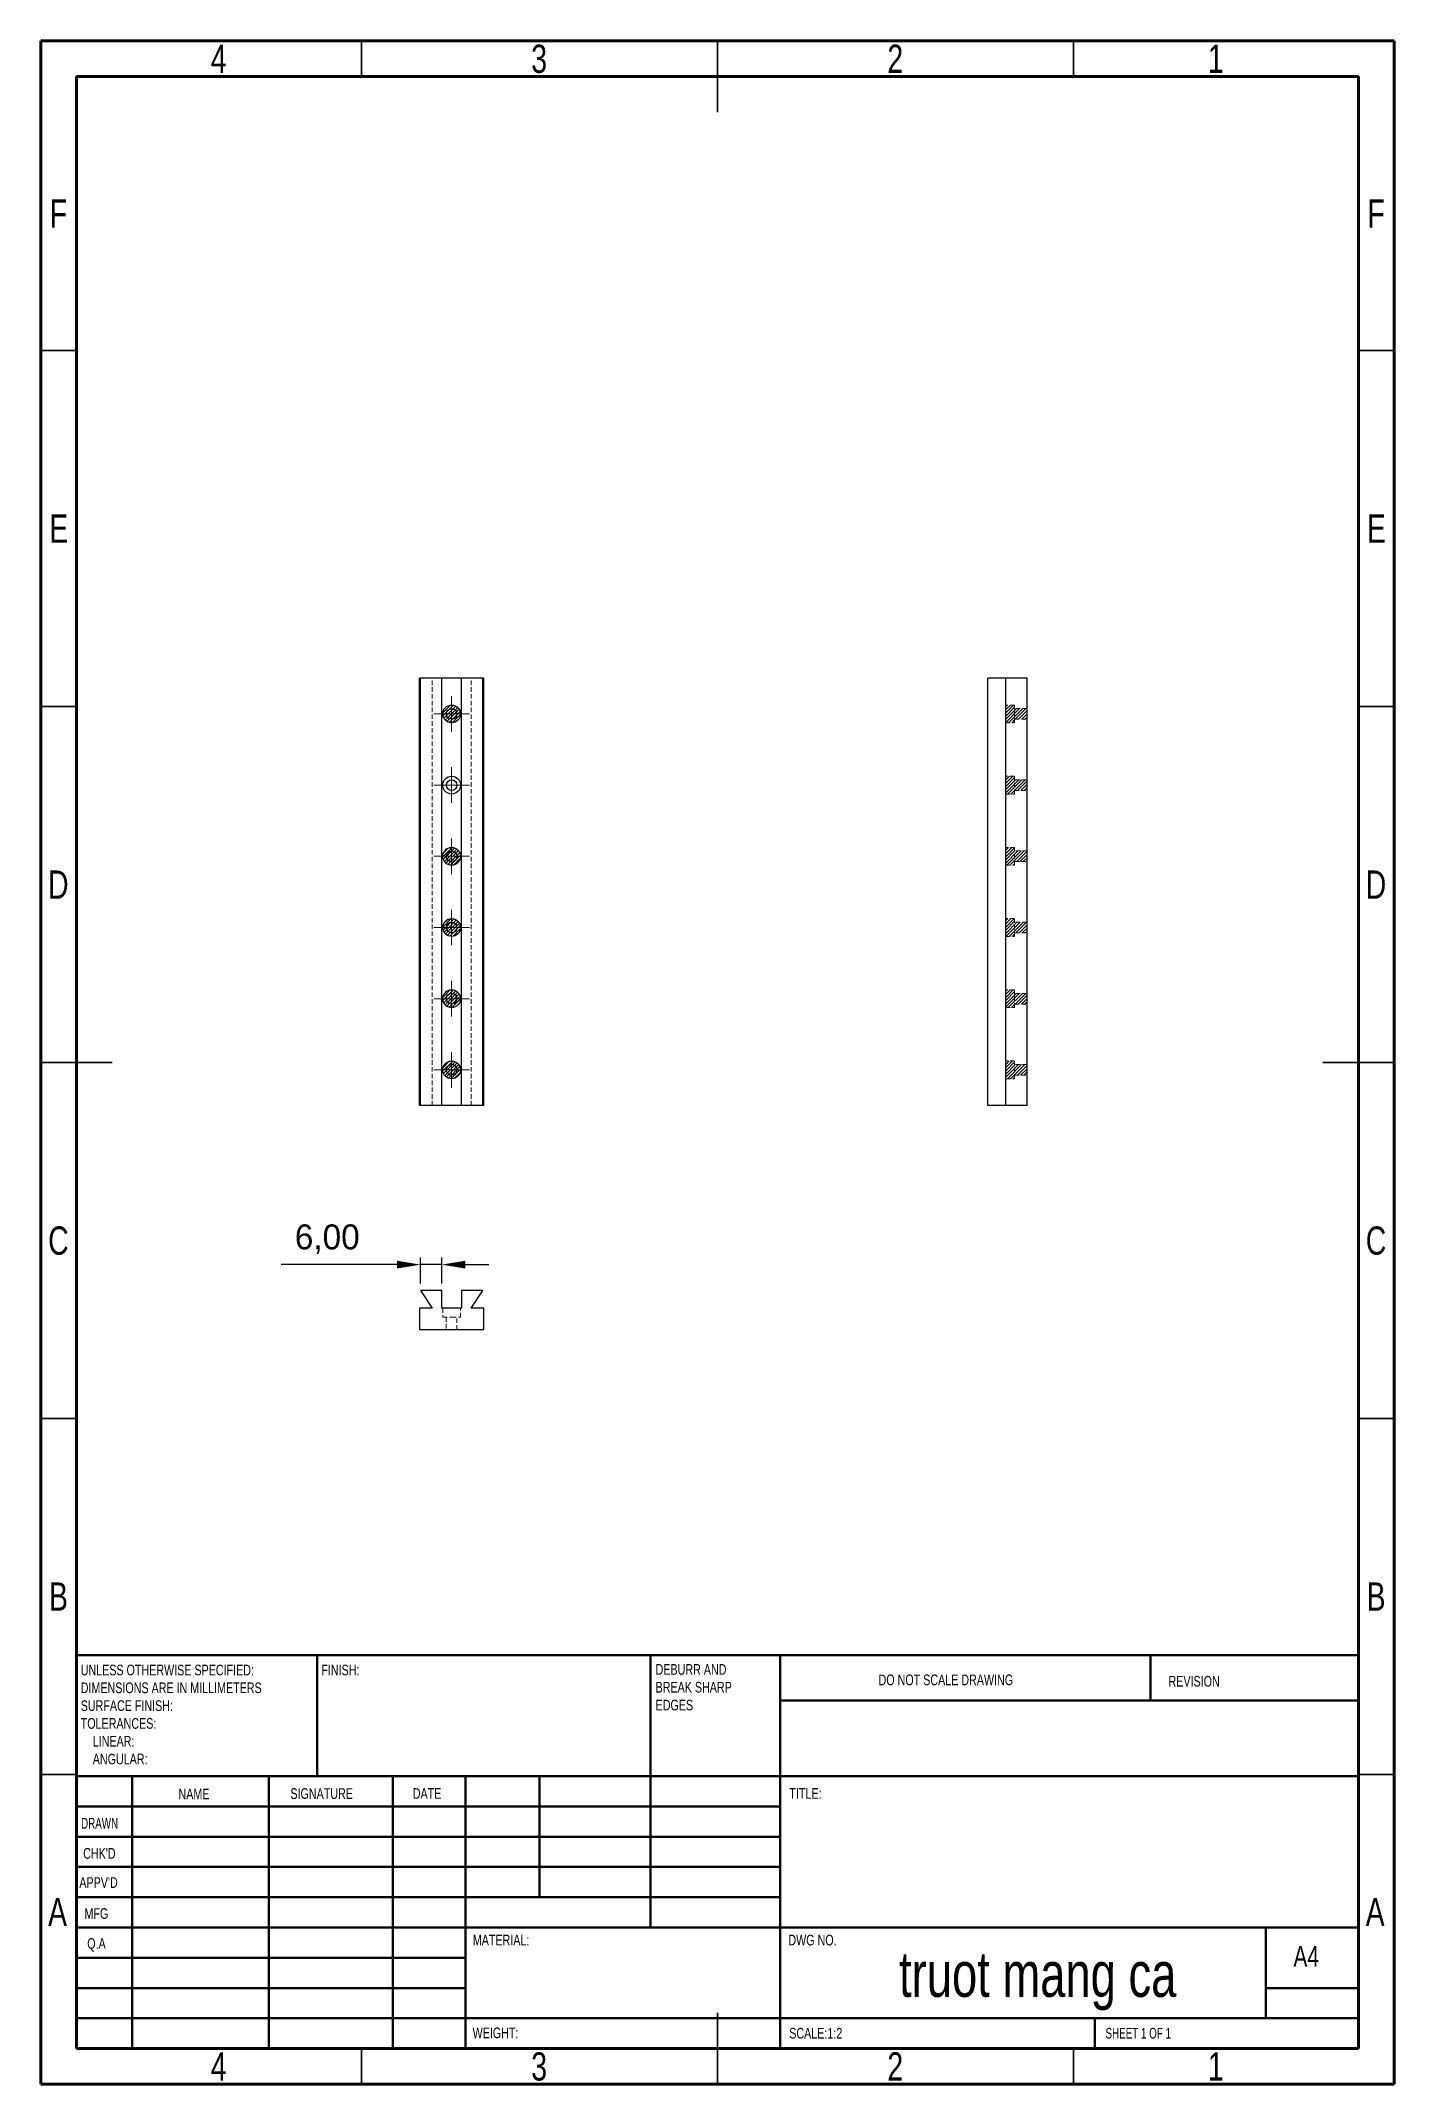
# Model space of a CAD drawing. Header units: millimetres. Extents: x -365 to 205, y 5 to 366.
# Drawn here: x 15 to 205, y 5 to 292 of the extents above; entities that cross this region are included whole.
import ezdxf

# ---------------------------------------------------------------- set-up
doc = ezdxf.new("R2010")
doc.units = ezdxf.units.MM
doc.header["$LTSCALE"] = 0.5
doc.header["$PDSIZE"] = -1
doc.linetypes.add('HIDDEN', pattern=[1.905, 1.27, -0.635])
doc.styles.add('SLDTEXTSTYLE0', font='TXT', dxfattribs={"width": 0.75})
doc.styles.add('SLDTEXTSTYLE1', font='TXT', dxfattribs={"width": 0.686449})
doc.styles.add('SLDTEXTSTYLE2', font='TXT', dxfattribs={"width": 0.6875})
doc.dimstyles.new('ISO-25', dxfattribs={"dimtxt": 2.5, "dimasz": 2.5, "dimexe": 1.25, "dimexo": 0.625, "dimtad": 1, "dimtxsty": 'Standard', "dimcen": 2.5, "dimadec": 0, "dimazin": 0, "dimtfac": 1, "dimtmove": 0, "dimatfit": 3, "dimfxl": 1, "dimarcsym": 0})

msp = doc.modelspace()

# ---------------------------------------------------------------- texts
at = {"color": 7, "linetype": 'Continuous', "lineweight": 0}
for s, insert, char_height, attachment_point, style in [('4', (39.96, 291.4739), 3.9688, 2, 'SLDTEXTSTYLE0'), ('3', (84.96, 291.4739), 3.9688, 2, 'SLDTEXTSTYLE0'), ('2', (134.96, 291.4739), 3.9688, 2, 'SLDTEXTSTYLE0'), ('1', (179.96, 291.4739), 3.9688, 2, 'SLDTEXTSTYLE0'), ('F', (17.4577, 269.7239), 3.9688, 2, 'SLDTEXTSTYLE0'), ('F', (202.4577, 269.7239), 3.9688, 2, 'SLDTEXTSTYLE0'), ('E', (17.5078, 225.4739), 3.9688, 2, 'SLDTEXTSTYLE0'), ('E', (202.5078, 225.4739), 3.9688, 2, 'SLDTEXTSTYLE0'), ('D', (17.4527, 175.4739), 3.9688, 2, 'SLDTEXTSTYLE0'), ('D', (202.4527, 175.4739), 3.9688, 2, 'SLDTEXTSTYLE0'), ('C', (17.4587, 125.4739), 3.9688, 2, 'SLDTEXTSTYLE0'), ('C', (202.4587, 125.4739), 3.9688, 2, 'SLDTEXTSTYLE0'), ('B', (17.4706, 75.4739), 3.9688, 2, 'SLDTEXTSTYLE0'), ('B', (202.4706, 75.4739), 3.9688, 2, 'SLDTEXTSTYLE0'), ('FINISH:', (54.3713, 63.9193), 1.5, 1, 'SLDTEXTSTYLE0'), ('DO NOT SCALE DRAWING', (132.6146, 62.533), 1.5, 1, 'SLDTEXTSTYLE0'), ('REVISION', (173.3276, 62.3349), 1.5, 1, 'SLDTEXTSTYLE0'), ('NAME', (34.3222, 46.5015), 1.5, 1, 'SLDTEXTSTYLE0'), ('SIGNATURE', (50.0336, 46.5618), 1.5, 1, 'SLDTEXTSTYLE0'), ('DATE', (67.2147, 46.5762), 1.5, 1, 'SLDTEXTSTYLE0'), ('TITLE:', (120.0902, 46.5762), 1.5, 1, 'SLDTEXTSTYLE0'), ('DRAWN', (20.6434, 42.3848), 1.5, 1, 'SLDTEXTSTYLE1'), ("CHK'D", (20.9392, 38.1619), 1.5, 1, 'SLDTEXTSTYLE0'), ("APPV'D", (20.4017, 34.0659), 1.5, 1, 'SLDTEXTSTYLE0'), ('A', (17.3397, 31.1677), 3.9688, 2, 'SLDTEXTSTYLE0'), ('MFG', (21.124, 29.7158), 1.5, 1, 'SLDTEXTSTYLE0'), ('A', (202.3397, 31.1677), 3.9688, 2, 'SLDTEXTSTYLE0'), ('MATERIAL:', (75.6459, 25.9861), 1.5, 1, 'SLDTEXTSTYLE0'), ('DWG NO.', (119.953, 25.9861), 1.5, 1, 'SLDTEXTSTYLE0'), ('Q.A', (21.509, 25.5047), 1.5, 1, 'SLDTEXTSTYLE0'), ('truot mang ca', (154.9607, 23.6069), 6.35, 2, 'SLDTEXTSTYLE0'), ('A4', (190.8712, 24.4064), 2.91042, 1, 'SLDTEXTSTYLE0'), ('WEIGHT:', (75.6178, 12.9493), 1.4986, 1, 'SLDTEXTSTYLE0'), ('SCALE:1:2', (120.074, 12.9001), 1.5, 1, 'SLDTEXTSTYLE0'), ('SHEET 1 OF 1', (164.4783, 12.9001), 1.5, 1, 'SLDTEXTSTYLE2'), ('4', (39.96, 9.4739), 3.9688, 2, 'SLDTEXTSTYLE0'), ('3', (84.96, 9.4739), 3.9688, 2, 'SLDTEXTSTYLE0'), ('2', (134.96, 9.4739), 3.9688, 2, 'SLDTEXTSTYLE0'), ('1', (179.96, 9.4739), 3.9688, 2, 'SLDTEXTSTYLE0')]:
    msp.add_mtext(s, dxfattribs=dict(at, insert=insert, char_height=char_height, attachment_point=attachment_point, style=style))

# ---------------------------------------------------------------- blocks, each defined once
blk = doc.blocks.new('SW_NOTE_0')
at = {"color": 0, "linetype": 'Continuous', "lineweight": 0, "char_height": 1.5, "attachment_point": 1, "style": 'SLDTEXTSTYLE0'}
for s, insert in [('UNLESS OTHERWISE SPECIFIED:', (0, 1.93)), ('DIMENSIONS ARE IN MILLIMETERS', (0, -0.57)), ('TOLERANCES:', (0, -5.57)), ('SURFACE FINISH:', (0, -3.07)), ('LINEAR:', (1.69, -8.07)), ('ANGULAR:', (1.69, -10.57))]:
    blk.add_mtext(s, dxfattribs=dict(at, insert=insert))
blk = doc.blocks.new('SW_NOTE_1')
at = {"color": 0, "linetype": 'Continuous', "lineweight": 0, "char_height": 1.5, "attachment_point": 1, "style": 'SLDTEXTSTYLE0'}
for s, insert in [('DEBURR AND', (0, 1.93)), ('BREAK SHARP', (0, -0.57)), ('EDGES', (0, -3.07))]:
    blk.add_mtext(s, dxfattribs=dict(at, insert=insert))
blk = doc.blocks.new('SW_CENTERMARKSYMBOL_0')
at = {"color": 0, "linetype": 'Continuous', "lineweight": 0}
for p, q in [((-1.25, 0), (-2.5, 0)), ((0, 0), (-1.25, 0)), ((0, 1.25), (0, 2.5)), ((0, 0), (0, 1.25)), ((0, 0), (0, -1.25)), ((0, 0), (1.25, 0)), ((1.25, 0), (2.5, 0)), ((0, -1.25), (0, -2.5))]:
    blk.add_line(p, q, dxfattribs=at)
blk = doc.blocks.new('SW_CENTERMARKSYMBOL_1')
at = {"color": 0, "linetype": 'Continuous', "lineweight": 0}
for p, q in [((-1.25, 0), (-2.5, 0)), ((0, 0), (-1.25, 0)), ((0, 1.25), (0, 2.5)), ((0, 0), (0, 1.25)), ((0, 0), (0, -1.25)), ((0, 0), (1.25, 0)), ((1.25, 0), (2.5, 0)), ((0, -1.25), (0, -2.5))]:
    blk.add_line(p, q, dxfattribs=at)
blk = doc.blocks.new('SW_CENTERMARKSYMBOL_2')
at = {"color": 0, "linetype": 'Continuous', "lineweight": 0}
for p, q in [((-1.25, 0), (-2.5, 0)), ((0, 0), (-1.25, 0)), ((0, 1.25), (0, 2.5)), ((0, 0), (0, 1.25)), ((0, 0), (0, -1.25)), ((0, 0), (1.25, 0)), ((1.25, 0), (2.5, 0)), ((0, -1.25), (0, -2.5))]:
    blk.add_line(p, q, dxfattribs=at)
blk = doc.blocks.new('SW_CENTERMARKSYMBOL_3')
at = {"color": 0, "linetype": 'Continuous', "lineweight": 0}
for p, q in [((-1.25, 0), (-2.5, 0)), ((0, 0), (-1.25, 0)), ((0, 1.25), (0, 2.5)), ((0, 0), (0, 1.25)), ((0, 0), (0, -1.25)), ((0, 0), (1.25, 0)), ((1.25, 0), (2.5, 0)), ((0, -1.25), (0, -2.5))]:
    blk.add_line(p, q, dxfattribs=at)
blk = doc.blocks.new('SW_CENTERMARKSYMBOL_4')
at = {"color": 0, "linetype": 'Continuous', "lineweight": 0}
for p, q in [((-1.25, 0), (-2.5, 0)), ((0, 0), (-1.25, 0)), ((0, 1.25), (0, 2.5)), ((0, 0), (0, 1.25)), ((0, 0), (0, -1.25)), ((0, 0), (1.25, 0)), ((1.25, 0), (2.5, 0)), ((0, -1.25), (0, -2.5))]:
    blk.add_line(p, q, dxfattribs=at)
blk = doc.blocks.new('SW_CENTERMARKSYMBOL_5')
at = {"color": 0, "linetype": 'Continuous', "lineweight": 0}
for p, q in [((-1.25, 0), (-2.5, 0)), ((0, 0), (-1.25, 0)), ((0, 1.25), (0, 2.5)), ((0, 0), (0, 1.25)), ((0, 0), (0, -1.25)), ((0, 0), (1.25, 0)), ((1.25, 0), (2.5, 0)), ((0, -1.25), (0, -2.5))]:
    blk.add_line(p, q, dxfattribs=at)
blk = doc.blocks.new('SW_CENTERMARKSYMBOL_6')
at = {"color": 0, "linetype": 'Continuous', "lineweight": 0}
for p, q in [((-1.25, 0), (-2.5, 0)), ((0, 0), (-1.25, 0)), ((0, 1.25), (0, 2.5)), ((0, 0), (0, 1.25)), ((0, 0), (0, -1.25)), ((0, 0), (1.25, 0)), ((1.25, 0), (2.5, 0)), ((0, -1.25), (0, -2.5))]:
    blk.add_line(p, q, dxfattribs=at)
blk = doc.blocks.new('SW_CENTERMARKSYMBOL_7')
at = {"color": 0, "linetype": 'Continuous', "lineweight": 0}
for p, q in [((-1.25, 0), (-2.5, 0)), ((0, 0), (-1.25, 0)), ((0, 1.25), (0, 2.5)), ((0, 0), (0, 1.25)), ((0, 0), (0, -1.25)), ((0, 0), (1.25, 0)), ((1.25, 0), (2.5, 0)), ((0, -1.25), (0, -2.5))]:
    blk.add_line(p, q, dxfattribs=at)
blk = doc.blocks.new('SW_CENTERMARKSYMBOL_8')
at = {"color": 0, "linetype": 'Continuous', "lineweight": 0}
for p, q in [((-1.25, 0), (-2.5, 0)), ((0, 0), (-1.25, 0)), ((0, 1.25), (0, 2.5)), ((0, 0), (0, 1.25)), ((0, 0), (0, -1.25)), ((0, 0), (1.25, 0)), ((1.25, 0), (2.5, 0)), ((0, -1.25), (0, -2.5))]:
    blk.add_line(p, q, dxfattribs=at)
blk = doc.blocks.new('SW_CENTERMARKSYMBOL_9')
at = {"color": 0, "linetype": 'Continuous', "lineweight": 0}
for p, q in [((-1.25, 0), (-2.5, 0)), ((0, 0), (-1.25, 0)), ((0, 1.25), (0, 2.5)), ((0, 0), (0, 1.25)), ((0, 0), (0, -1.25)), ((0, 0), (1.25, 0)), ((1.25, 0), (2.5, 0)), ((0, -1.25), (0, -2.5))]:
    blk.add_line(p, q, dxfattribs=at)
blk = doc.blocks.new('SW_CENTERMARKSYMBOL_10')
at = {"color": 0, "linetype": 'Continuous', "lineweight": 0}
for p, q in [((-1.25, 0), (-2.5, 0)), ((0, 0), (-1.25, 0)), ((0, 1.25), (0, 2.5)), ((0, 0), (0, 1.25)), ((0, 0), (0, -1.25)), ((0, 0), (1.25, 0)), ((1.25, 0), (2.5, 0)), ((0, -1.25), (0, -2.5))]:
    blk.add_line(p, q, dxfattribs=at)
blk = doc.blocks.new('SW_CENTERMARKSYMBOL_11')
at = {"color": 0, "linetype": 'Continuous', "lineweight": 0}
for p, q in [((-1.25, 0), (-2.5, 0)), ((0, 0), (-1.25, 0)), ((0, 1.25), (0, 2.5)), ((0, 0), (0, 1.25)), ((0, 0), (0, -1.25)), ((0, 0), (1.25, 0)), ((1.25, 0), (2.5, 0)), ((0, -1.25), (0, -2.5))]:
    blk.add_line(p, q, dxfattribs=at)
blk = doc.blocks.new('*D17')
at = {"color": 0, "lineweight": -2, "ltscale": 0.5, "transparency": 16777216}
for p, q in [((68.3, 117.47), (68.3, 121.11)), ((71.3, 117.47), (71.3, 121.11)), ((64.99, 120.11), (48.73, 120.11)), ((71.3, 120.11), (68.3, 120.11)), ((74.6, 120.11), (77.9, 120.11))]:
    blk.add_line(p, q, dxfattribs=at)
at = {"color": 0, "ltscale": 0.5, "transparency": 16777216}
for points in [[(64.99, 120.66), (64.99, 119.56), (68.3, 120.11)], [(74.6, 120.66), (74.6, 119.56), (71.3, 120.11)]]:
    blk.add_solid(points, dxfattribs=at)
at = {"layer": 'Defpoints', "color": 0, "ltscale": 0.5, "transparency": 16777216}
for p in [(68.3, 120.11), (68.3, 116.47), (71.3, 116.47)]:
    blk.add_point(p, dxfattribs=at)
at = {"color": 0, "ltscale": 0.5, "transparency": 16777216, "insert": (55.21, 123.68), "char_height": 3.5, "attachment_point": 5}
blk.add_mtext('6,00', dxfattribs=at)

# ---------------------------------------------------------------- dimensions: what is measured, and where the dimension line sits
at = {"ltscale": 0.5}
dim = msp.add_linear_dim(base=(68.2963, 120.1119), p1=(71.2963, 116.4743), p2=(68.2963, 116.4743), dimstyle='ISO-25', override={"dimtxt": 3.5, "dimasz": 3.302, "dimexe": 1, "dimexo": 1, "dimgap": 1.524, "dimtih": 1, "dimtoh": 1, "dimlfac": 2, "dimzin": 0, "dimadec": 2, "dimtzin": 0}, dxfattribs=at)
dim.commit()
dim.dimension.update_dxf_attribs({"geometry": '*D17', "text_midpoint": (55.2099, 123.6775)})

# ---------------------------------------------------------------- hatches: boundary and pattern name
at = {"linetype": 'HIDDEN', "ltscale": 0.5}
h = msp.add_hatch(dxfattribs=at)
h.set_pattern_fill('ANSI31', color=256, scale=0.1)
h.paths.add_polyline_path([(72.6713, 168.2113, 0.41421356), (71.9213, 167.4613), (72.6713, 167.4613)], flags=17)
h.paths.add_polyline_path([(72.6713, 168.2113), (72.6713, 167.4613), (73.4213, 167.4613, 0.41421356)], flags=17)
h.paths.add_polyline_path([(73.4213, 167.4613), (72.6713, 167.4613), (72.6713, 166.7113, 0.41421356)], flags=17)
h.paths.add_polyline_path([(72.6713, 167.4613), (71.9213, 167.4613, 0.41421356), (72.6713, 166.7113)], flags=17)
h.paths.add_polyline_path([(72.6713, 168.2113), (72.6713, 168.7113, 0.41421356), (71.4213, 167.4613), (71.9213, 167.4613, -0.41421356)])
h.paths.add_polyline_path([(72.6713, 168.7113), (72.6713, 168.2113, -0.41421356), (73.4213, 167.4613), (73.9213, 167.4613, 0.41421356)])
h.paths.add_polyline_path([(73.9213, 167.4613), (73.4213, 167.4613, -0.41421356), (72.6713, 166.7113), (72.6713, 166.2113, 0.41421356)])
h.paths.add_polyline_path([(71.9213, 167.4613), (71.4213, 167.4613, 0.41421356), (72.6713, 166.2113), (72.6713, 166.7113, -0.41421356)])
h.paths.add_polyline_path([(73.9213, 157.4613), (73.4213, 157.4613, -0.41421356), (72.6713, 156.7113), (72.6713, 156.2113, 0.41421356)])
h.paths.add_polyline_path([(72.6713, 158.7113, 0.41421356), (71.4213, 157.4613), (71.9213, 157.4613, -0.41421356), (72.6713, 158.2113)])
h.paths.add_polyline_path([(72.6713, 158.2113, 0.41421356), (71.9213, 157.4613), (72.6713, 157.4613)], flags=17)
h.paths.add_polyline_path([(72.6713, 158.2113), (72.6713, 157.4613), (73.4213, 157.4613, 0.41421356)], flags=17)
h.paths.add_polyline_path([(72.6713, 158.7113), (72.6713, 158.2113, -0.41421356), (73.4213, 157.4613), (73.9213, 157.4613, 0.41421356)])
h.paths.add_polyline_path([(73.4213, 157.4613), (72.6713, 157.4613), (72.6713, 156.7113, 0.41421356)], flags=17)
h.paths.add_polyline_path([(72.6713, 157.4613), (71.9213, 157.4613, 0.41421356), (72.6713, 156.7113)], flags=17)
h.paths.add_polyline_path([(71.9213, 157.4613), (71.4213, 157.4613, 0.41421356), (72.6713, 156.2113), (72.6713, 156.7113, -0.41421356)])
h.paths.add_polyline_path([(73.9213, 147.4613), (73.4213, 147.4613, -0.41421356), (72.6713, 146.7113), (72.6713, 146.2113, 0.41421356)])
h.paths.add_polyline_path([(73.4213, 147.4613), (72.6713, 147.4613), (72.6713, 146.7113, 0.41421356)], flags=17)
h.paths.add_polyline_path([(72.6713, 148.2113, 0.41421356), (71.9213, 147.4613), (72.6713, 147.4613)], flags=17)
h.paths.add_polyline_path([(72.6713, 148.2113), (72.6713, 148.7113, 0.41421356), (71.4213, 147.4613), (71.9213, 147.4613, -0.41421356)])
h.paths.add_polyline_path([(72.6713, 147.4613), (71.9213, 147.4613, 0.41421356), (72.6713, 146.7113)], flags=17)
h.paths.add_polyline_path([(71.9213, 147.4613), (71.4213, 147.4613, 0.41421356), (72.6713, 146.2113), (72.6713, 146.7113, -0.41421356)])
h.paths.add_polyline_path([(72.6713, 148.2113), (72.6713, 147.4613), (73.4213, 147.4613, 0.41421356)], flags=17)
h.paths.add_polyline_path([(72.6713, 148.7113), (72.6713, 148.2113, -0.41421356), (73.4213, 147.4613), (73.9213, 147.4613, 0.41421356)])
h.paths.add_polyline_path([(73.9213, 197.4613, 1), (71.4213, 197.4613, 1)])
h.paths.add_polyline_path([(71.9213, 197.4613, -1), (73.4213, 197.4613, -1)], flags=16)
h.paths.add_polyline_path([(73.4213, 197.4613), (72.6713, 197.4613), (72.6713, 196.7113, 0.41421356)], flags=0)
h.paths.add_polyline_path([(72.6713, 198.2113), (72.6713, 197.4613), (73.4213, 197.4613, 0.41421356)], flags=16)
h.paths.add_polyline_path([(72.6713, 198.2113, 0.41421356), (71.9213, 197.4613), (72.6713, 197.4613)], flags=0)
h.paths.add_polyline_path([(72.6713, 197.4613), (71.9213, 197.4613, 0.41421356), (72.6713, 196.7113)], flags=16)
h.paths.add_polyline_path([(72.6713, 198.7113), (72.6713, 198.2113, -0.41421356), (73.4213, 197.4613), (73.9213, 197.4613, 0.41421356)], flags=17)
h.paths.add_polyline_path([(71.9213, 197.4613), (71.4213, 197.4613, 0.41421356), (72.6713, 196.2113), (72.6713, 196.7113, -0.41421356)], flags=16)
h.paths.add_polyline_path([(72.6713, 198.2113), (72.6713, 198.7113, 0.41421356), (71.4213, 197.4613), (71.9213, 197.4613, -0.41421356)], flags=16)
h.paths.add_polyline_path([(73.9213, 177.4613), (73.4213, 177.4613, -0.41421356), (72.6713, 176.7113), (72.6713, 176.2113, 0.41421356)])
h.paths.add_polyline_path([(72.6713, 176.7113, -0.41421356), (71.9213, 177.4613), (71.4213, 177.4613, 0.41421356), (72.6713, 176.2113)])
h.paths.add_polyline_path([(72.6713, 178.2113), (72.6713, 178.7113, 0.41421356), (71.4213, 177.4613), (71.9213, 177.4613, -0.41421356)])
h.paths.add_polyline_path([(72.6713, 178.2113, 0.41421356), (71.9213, 177.4613), (72.6713, 177.4613)], flags=17)
h.paths.add_polyline_path([(72.6713, 177.4613), (71.9213, 177.4613, 0.41421356), (72.6713, 176.7113)], flags=17)
h.paths.add_polyline_path([(73.4213, 177.4613), (72.6713, 177.4613), (72.6713, 176.7113, 0.41421356)], flags=17)
h.paths.add_polyline_path([(72.6713, 178.2113), (72.6713, 177.4613), (73.4213, 177.4613, 0.41421356)], flags=17)
h.paths.add_polyline_path([(72.6713, 178.7113), (72.6713, 178.2113, -0.41421356), (73.4213, 177.4613), (73.9213, 177.4613, 0.41421356)])
h = msp.add_hatch(dxfattribs=at)
h.set_pattern_fill('ANSI31', color=256, scale=0.1)
h.paths.add_polyline_path([(72.6713, 198.7113), (72.6713, 198.2113, -0.41421356), (73.4213, 197.4613), (73.9213, 197.4613, 0.41421356)])
h.paths.add_polyline_path([(73.4213, 197.4613), (72.6713, 197.4613), (72.6713, 196.7113, 0.41421356)])
h.paths.add_polyline_path([(72.6713, 198.2113), (72.6713, 198.7113, 0.41421356), (71.4213, 197.4613), (71.9213, 197.4613, -0.41421356)])
h.paths.add_polyline_path([(72.6713, 198.2113, 0.41421356), (71.9213, 197.4613), (72.6713, 197.4613)], flags=17)
h.paths.add_polyline_path([(71.9213, 197.4613), (71.4213, 197.4613, 0.41421356), (72.6713, 196.2113), (72.6713, 196.7113, -0.41421356)])
h = msp.add_hatch(dxfattribs=at)
h.set_pattern_fill('ANSI31', color=256, scale=0.1)
h.paths.add_polyline_path([(151.7191, 148.7113), (150.4691, 148.7113), (150.4691, 146.2113), (151.7191, 146.2113)])
h.paths.add_polyline_path([(153.4691, 148.2113), (151.7191, 148.2113), (151.7191, 146.7113), (153.4691, 146.7113)])
h.paths.add_polyline_path([(151.7191, 158.7113), (150.4691, 158.7113), (150.4691, 156.2113), (151.7191, 156.2113)])
h.paths.add_polyline_path([(153.4691, 158.2113), (151.7191, 158.2113), (151.7191, 156.7113), (153.4691, 156.7113)])
h.paths.add_polyline_path([(151.7191, 168.7113), (150.4691, 168.7113), (150.4691, 166.2113), (151.7191, 166.2113)])
h.paths.add_polyline_path([(153.4691, 168.2113), (151.7191, 168.2113), (151.7191, 166.7113), (153.4691, 166.7113)])
h.paths.add_polyline_path([(151.7191, 178.7113), (150.4691, 178.7113), (150.4691, 176.2113), (151.7191, 176.2113)])
h.paths.add_polyline_path([(153.4691, 178.2113), (151.7191, 178.2113), (151.7191, 176.7113), (153.4691, 176.7113)])
h.paths.add_polyline_path([(153.4691, 188.2113), (151.7191, 188.2113), (151.7191, 186.7113), (153.4691, 186.7113)])
h.paths.add_polyline_path([(151.7191, 188.7113), (150.4691, 188.7113), (150.4691, 186.2113), (151.7191, 186.2113)])
h.paths.add_polyline_path([(151.7191, 198.7113), (150.4691, 198.7113), (150.4691, 196.2113), (151.7191, 196.2113)])
h.paths.add_polyline_path([(153.4691, 198.2113), (151.7191, 198.2113), (151.7191, 196.7113), (153.4691, 196.7113)])

# ---------------------------------------------------------------- linework, layer by layer
at = {"color": 7, "linetype": 'Continuous', "lineweight": 70}
for p, q in [((15, 5), (15, 292)), ((15, 292), (205, 292)), ((205, 292), (205, 5)), ((20, 10), (20, 287)), ((20, 287), (200, 287)), ((200, 287), (200, 10)), ((200, 10), (20, 10)), ((205, 5), (15, 5))]:
    msp.add_line(p, q, dxfattribs=at)
at = {"color": 7, "linetype": 'Continuous', "lineweight": 35}
for p, q in [((60, 287), (60, 292)), ((110, 292), (110, 282)), ((110, 287), (110, 292)), ((160, 287), (160, 292)), ((20, 248.5), (15, 248.5)), ((200, 248.5), (205, 248.5)), ((20, 198.5), (15, 198.5)), ((200, 198.5), (205, 198.5)), ((15, 148.5), (25, 148.5)), ((20, 148.5), (15, 148.5)), ((205, 148.5), (195, 148.5)), ((200, 148.5), (205, 148.5)), ((20, 98.5), (15, 98.5)), ((200, 98.5), (205, 98.5)), ((20, 48.5), (15, 48.5)), ((200, 48.5), (205, 48.5)), ((110, 5), (110, 15)), ((60, 10), (60, 5)), ((110, 10), (110, 5)), ((160, 10), (160, 5))]:
    msp.add_line(p, q, dxfattribs=at)
at = {"color": 7, "linetype": 'Continuous', "lineweight": 25}
for p, q in [((68.1713, 142.4613), (68.1713, 202.4613)), ((68.2963, 202.4613), (68.1713, 202.4613)), ((71.2963, 202.4613), (68.2963, 202.4613)), ((68.2963, 142.4613), (68.2963, 202.4613)), ((71.2963, 142.4613), (71.2963, 202.4613)), ((74.0463, 202.4613), (71.2963, 202.4613)), ((74.0463, 142.4613), (74.0463, 202.4613)), ((77.0463, 202.4613), (74.0463, 202.4613)), ((77.0463, 142.4613), (77.0463, 202.4613)), ((77.1713, 202.4613), (77.0463, 202.4613)), ((77.1713, 142.4613), (77.1713, 202.4613)), ((147.9691, 142.4613), (147.9691, 202.4613)), ((150.4691, 202.4613), (147.9691, 202.4613)), ((150.4691, 142.4613), (150.4691, 202.4613)), ((153.4691, 202.4613), (150.4691, 202.4613)), ((153.4691, 142.4613), (153.4691, 202.4613)), ((68.2963, 142.4613), (68.1713, 142.4613)), ((71.2963, 142.4613), (68.2963, 142.4613)), ((74.0463, 142.4613), (71.2963, 142.4613)), ((77.0463, 142.4613), (74.0463, 142.4613)), ((77.1713, 142.4613), (77.0463, 142.4613)), ((150.4691, 142.4613), (147.9691, 142.4613)), ((153.4691, 142.4613), (150.4691, 142.4613)), ((71.2963, 116.4743), (68.2963, 116.4743)), ((68.2963, 116.4743), (69.9213, 113.9743)), ((71.2963, 113.9743), (71.2963, 116.4743)), ((74.0463, 116.4743), (74.0463, 113.9743)), ((77.0463, 116.4743), (74.0463, 116.4743)), ((75.4213, 113.9743), (77.0463, 116.4743)), ((68.1713, 113.9743), (68.1713, 110.9743)), ((69.9213, 113.9743), (68.1713, 113.9743)), ((74.0463, 113.9743), (71.2963, 113.9743)), ((77.1713, 113.9743), (75.4213, 113.9743)), ((77.1713, 110.9743), (77.1713, 113.9743)), ((68.1713, 110.9743), (77.1713, 110.9743))]:
    msp.add_line(p, q, dxfattribs=at)
at = {"color": 7, "linetype": 'HIDDEN', "lineweight": 18}
for p, q in [((69.9213, 142.4613), (69.9213, 202.4613)), ((75.4213, 142.4613), (75.4213, 202.4613)), ((151.7191, 198.7113), (150.4691, 198.7113)), ((151.7191, 196.2113), (151.7191, 198.7113)), ((153.4691, 198.2113), (151.7191, 198.2113)), ((150.4691, 196.2113), (151.7191, 196.2113)), ((151.7191, 196.7113), (153.4691, 196.7113)), ((151.7191, 188.7113), (150.4691, 188.7113)), ((151.7191, 186.2113), (151.7191, 188.7113)), ((153.4691, 188.2113), (151.7191, 188.2113)), ((151.7191, 186.7113), (153.4691, 186.7113)), ((150.4691, 186.2113), (151.7191, 186.2113)), ((151.7191, 178.7113), (150.4691, 178.7113)), ((151.7191, 176.2113), (151.7191, 178.7113)), ((153.4691, 178.2113), (151.7191, 178.2113)), ((150.4691, 176.2113), (151.7191, 176.2113)), ((151.7191, 176.7113), (153.4691, 176.7113)), ((151.7191, 168.7113), (150.4691, 168.7113)), ((151.7191, 166.2113), (151.7191, 168.7113)), ((153.4691, 168.2113), (151.7191, 168.2113)), ((151.7191, 166.7113), (153.4691, 166.7113)), ((150.4691, 166.2113), (151.7191, 166.2113)), ((151.7191, 158.7113), (150.4691, 158.7113)), ((151.7191, 156.2113), (151.7191, 158.7113)), ((153.4691, 158.2113), (151.7191, 158.2113)), ((150.4691, 156.2113), (151.7191, 156.2113)), ((151.7191, 156.7113), (153.4691, 156.7113)), ((151.7191, 148.7113), (150.4691, 148.7113)), ((151.7191, 146.2113), (151.7191, 148.7113)), ((153.4691, 148.2113), (151.7191, 148.2113)), ((151.7191, 146.7113), (153.4691, 146.7113)), ((150.4691, 146.2113), (151.7191, 146.2113)), ((71.4213, 113.9743), (71.4213, 112.7243)), ((71.4213, 112.7243), (72.6713, 112.7243)), ((71.9213, 112.7243), (71.9213, 110.9743)), ((72.6713, 112.7243), (73.9213, 112.7243)), ((73.4213, 110.9743), (73.4213, 112.7243)), ((73.9213, 112.7243), (73.9213, 113.9743))]:
    msp.add_line(p, q, dxfattribs=at)
at = {"color": 7, "linetype": 'Continuous', "lineweight": 50}
for p, q in [((20, 65.25), (200, 65.25)), ((20, 65.25), (20, 10)), ((53.8, 48.25), (53.8, 65.25)), ((100.6, 65.25), (100.6, 27)), ((118.8, 65.25), (118.8, 10)), ((170.8, 58.875), (170.8, 65.25)), ((200, 58.875), (118.8, 58.875)), ((200, 48.25), (20, 48.25)), ((27.8, 48.25), (27.8, 10)), ((46.991, 48.25), (46.991, 10)), ((64.3989, 48.25), (64.3989, 10)), ((74.6, 10), (74.6, 48.25)), ((85, 31.25), (85, 48.25)), ((118.8, 44), (20, 44)), ((118.8, 39.75), (20, 39.75)), ((118.8, 35.5), (20, 35.5)), ((118.8, 31.25), (20, 31.25)), ((74.6, 27), (20, 27)), ((74.6, 27), (200, 27)), ((187, 14.25), (187, 27)), ((74.6, 22.7499), (20, 22.7499)), ((74.6, 18.5), (20, 18.5)), ((200, 18.5), (187, 18.5)), ((20, 14.25), (200, 14.25)), ((163, 10), (163, 14.25))]:
    msp.add_line(p, q, dxfattribs=at)
at = {"color": 7, "linetype": 'Continuous', "lineweight": 25}
for centre, radius in [((72.6713, 197.4613), 1.25), ((72.6713, 197.4613), 0.75), ((72.6713, 187.4613), 1.25), ((72.6713, 187.4613), 0.75), ((72.6713, 177.4613), 1.25), ((72.6713, 177.4613), 0.75), ((72.6713, 167.4613), 1.25), ((72.6713, 167.4613), 0.75), ((72.6713, 157.4613), 1.25), ((72.6713, 157.4613), 0.75), ((72.6713, 147.4613), 1.25), ((72.6713, 147.4613), 0.75)]:
    msp.add_circle(centre, radius, dxfattribs=at)

# ---------------------------------------------------------------- block references
at = {"color": 7, "linetype": 'Continuous', "lineweight": 0}
for name, p in [('SW_CENTERMARKSYMBOL_0', (72.6713, 197.4613)), ('SW_CENTERMARKSYMBOL_6', (72.6713, 197.4613)), ('SW_CENTERMARKSYMBOL_5', (72.6713, 187.4613)), ('SW_CENTERMARKSYMBOL_11', (72.6713, 187.4613)), ('SW_CENTERMARKSYMBOL_4', (72.6713, 177.4613)), ('SW_CENTERMARKSYMBOL_10', (72.6713, 177.4613)), ('SW_CENTERMARKSYMBOL_3', (72.6713, 167.4613)), ('SW_CENTERMARKSYMBOL_9', (72.6713, 167.4613)), ('SW_CENTERMARKSYMBOL_2', (72.6713, 157.4613)), ('SW_CENTERMARKSYMBOL_8', (72.6713, 157.4613)), ('SW_CENTERMARKSYMBOL_1', (72.6713, 147.4613)), ('SW_CENTERMARKSYMBOL_7', (72.6713, 147.4613)), ('SW_NOTE_0', (20.5937, 61.9874)), ('SW_NOTE_1', (101.3092, 62.0695))]:
    msp.add_blockref(name, p, dxfattribs=at)

msp.set_redraw_order([(e.dxf.handle, doc.entitydb.next_handle()) for e in msp.query("TEXT MTEXT ATTDEF DIMENSION ARC_DIMENSION")])  # texts and dimensions are drawn at this point

doc.saveas('drawing.dxf')
